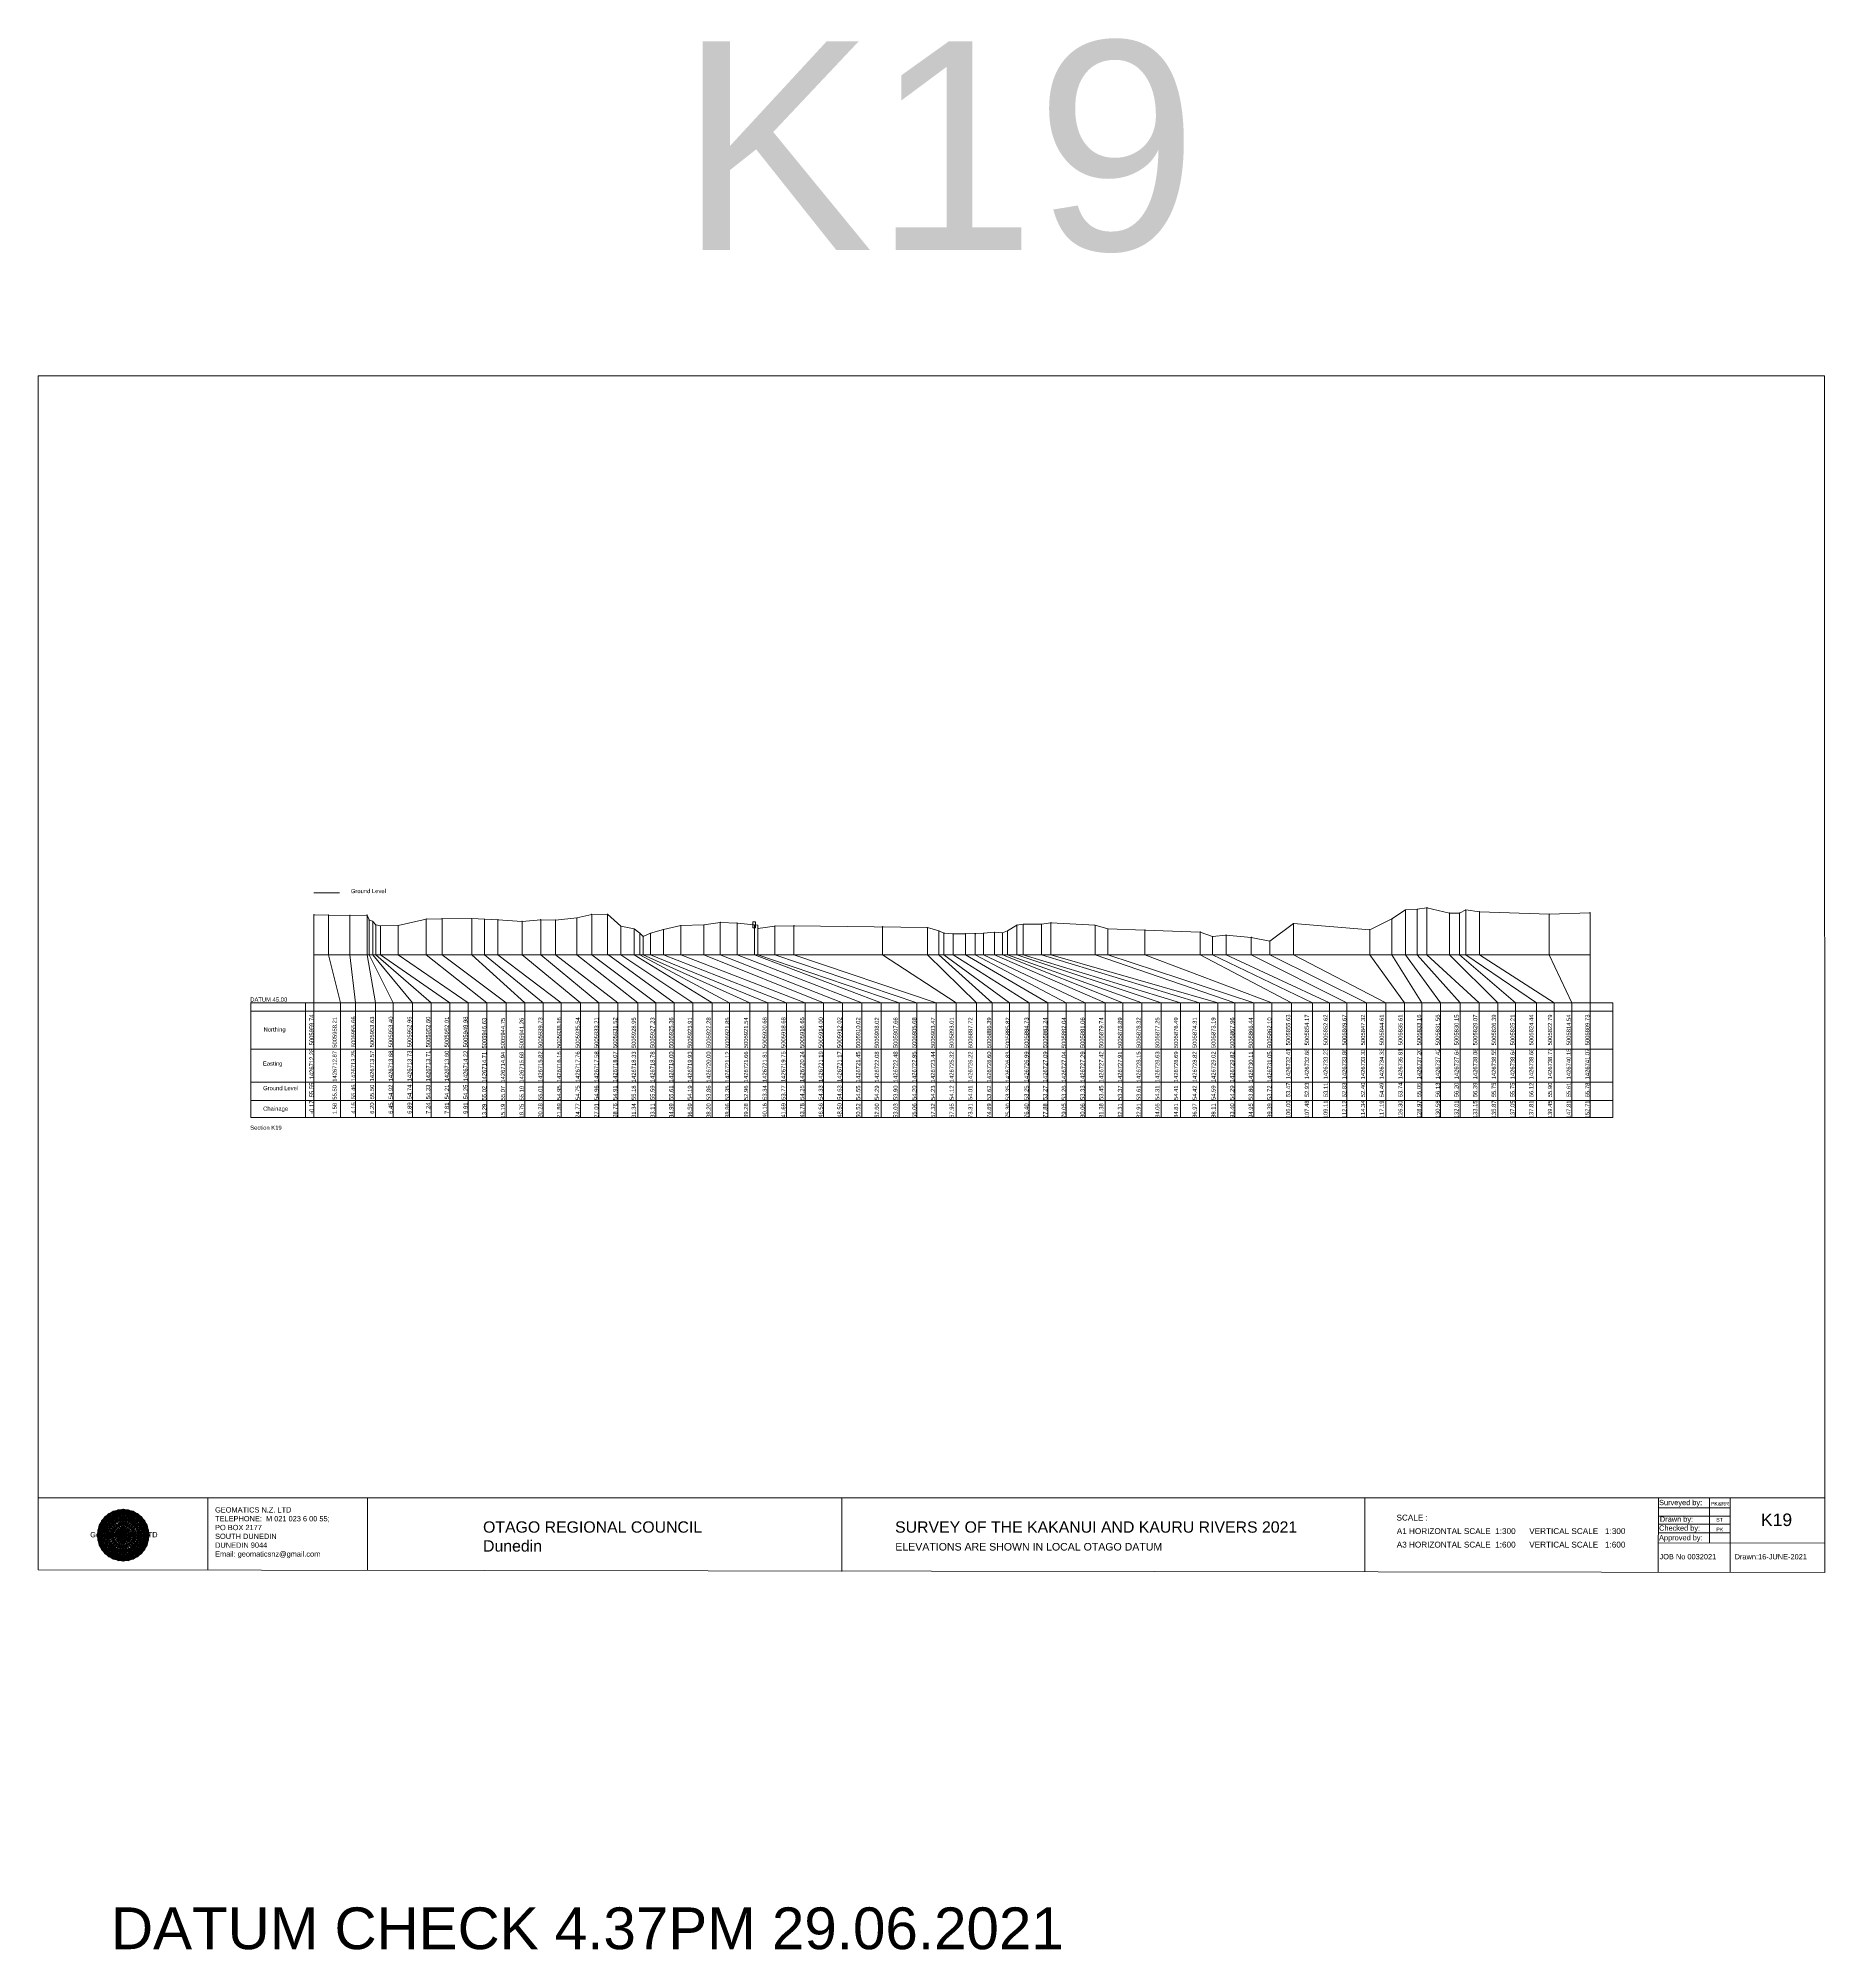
# Model space of a CAD drawing. Header units: millimetres. Extents: x -13804604 to 13046302109, y -19137686871 to 1424964600.
# Drawn here: x -711941 to -497942, y -68399 to 160512 of the extents above; entities that cross this region are included whole.
import ezdxf

# ---------------------------------------------------------------- set-up
doc = ezdxf.new("R2010")
doc.units = ezdxf.units.MM
doc.header["$PDMODE"] = 35
doc.header["$PDSIZE"] = 20
doc.layers.get('0').update_dxf_attribs({"lineweight": 0})
doc.layers.add('geo', color=7, linetype='Continuous', lineweight=0)
doc.styles.get("Standard").update_dxf_attribs({"font": 'arial.ttf'})

# ---------------------------------------------------------------- blocks, each defined once
blk = doc.blocks.new('Geomatics_Circle_SPT')
at = {"layer": 'geo', "color": 2, "linetype": 'Continuous', "lineweight": 0}
for p, q in [((0, 25.2), (-25.2, 0)), ((-24.7, 4.9), (-4.9, 24.7)), ((-24.7, -4.9), (4.9, 24.7)), ((-9.7, 23.3), (-23.3, 9.6)), ((9.7, 23.3), (-23.3, -9.7)), ((-21, 14), (-14, 21)), ((-21, -14), (14, 21)), ((-14, 21), (21, -14)), ((23.3, -9.7), (-9.7, 23.3)), ((-4.9, 24.7), (24.7, -4.9)), ((25.2, 0), (0, 25.2)), ((4.9, 24.7), (24.7, 4.9)), ((23.3, 9.7), (9.7, 23.3)), ((14, 21), (21, 14)), ((4.9, -24.7), (-24.7, 4.9)), ((-24.7, 0), (0, -24.7)), ((-23.3, 9.7), (9.7, -23.3)), ((14, -21), (-21, 14)), ((0, 0), (-17.8, 17.8)), ((0, 0), (-17.8, -17.8)), ((21, 14), (-14, -21)), ((-9.7, -23.3), (23.3, 9.7)), ((24.7, 4.9), (-4.9, -24.7)), ((0, 0), (17.8, 17.8)), ((0, 0), (17.8, -17.8)), ((0, -24.8), (25.2, 0)), ((17.8, 18.1), (17.8, 18.1)), ((-4.9, -24.7), (-24.7, -4.9)), ((-23.3, -9.7), (-9.7, -23.3)), ((-14, -21), (-21, -14)), ((-17.8, -17.8), (-17.8, -17.8)), ((24.7, -4.9), (4.9, -24.7)), ((9.7, -23.3), (23.3, -9.7)), ((21, -14), (14, -21)), ((18.1, -17.8), (18.1, -17.8)), ((4.9, -24.7), (4.9, -24.7))]:
    blk.add_line(p, q, dxfattribs=at)
at = {"layer": 'geo', "color": 1, "linetype": 'Continuous', "lineweight": 0}
for p, q in [((-25.2, 0), (9.7, 23.3)), ((-25.2, 0), (-9.6, 23.3)), ((-4.9, 24.8), (-24.7, -4.9)), ((4.9, 24.7), (-24.7, 4.9)), ((14, 21), (-24.7, -4.9)), ((-14, 21), (-24.7, 4.9)), ((-23.3, 9.7), (0, 25.2)), ((-23.3, -9.6), (0, 25.2)), ((4.9, 24.8), (-21, -14)), ((-4.9, 24.7), (-21, 14)), ((14, 21), (-21, 14)), ((-14, 21), (-21, -14)), ((-17.8, 17.8), (9.7, 23.3)), ((-17.8, 17.8), (-9.6, 23.3)), ((-17.8, -17.8), (9.7, 23.3)), ((-17.8, -17.8), (-9.7, 23.3)), ((4.9, 24.7), (-14, 21)), ((-4.9, 24.7), (-14, -20.9)), ((0, 0), (-14, 21)), ((-14, 21), (-4.9, -24.7)), ((-14, 21), (-14, 21)), ((24.7, -4.9), (-14, 21)), ((21, 14), (-14, 21)), ((-9.8, 23.1), (-9.8, 23.1)), ((-9.7, 23.3), (0, 25.2)), ((-9.7, 23.3), (0, -25.2)), ((-9.7, -23.3), (0, 25.2)), ((-9.6, 23.3), (17.8, -17.8)), ((-9.6, 23.3), (25.2, 0)), ((-9.6, 23.3), (17.8, 17.8)), ((0, 0), (-4.9, 24.7)), ((-4.9, 24.7), (-4.9, 24.7)), ((21, -14), (-4.9, 24.7)), ((24.8, 4.9), (-4.9, 24.7)), ((14, 21), (-4.9, 24.7)), ((-0.2, 25.1), (-0.2, 25.1)), ((0, 25.2), (9.7, -23.3)), ((0, 25.2), (23.3, -9.7)), ((0, 25.2), (23.3, 9.7)), ((0, 25.2), (9.7, 23.3)), ((0, 0), (4.9, 24.7)), ((0, -25.2), (9.7, 23.3)), ((0, 0), (14, 21)), ((21, 14), (4.9, 24.8)), ((14, -21), (4.9, 24.7)), ((24.7, -4.9), (4.9, 24.7)), ((4.9, 24.7), (4.9, 24.7)), ((4.9, -24.7), (14, 21)), ((9.4, 23.3), (9.4, 23.3)), ((9.7, 23.3), (17.8, -17.8)), ((9.7, 23.3), (25.2, 0)), ((9.7, 23.3), (17.8, 17.9)), ((21, -14), (14, 21)), ((24.7, 4.9), (14, 21)), ((14, 21), (14, 21)), ((-25.2, 0), (23.3, 9.7)), ((-25.2, 0), (-23.3, 9.7)), ((-23.3, -9.7), (-25.2, 0)), ((-9.6, -23.3), (-25.2, 0)), ((9.7, -23.3), (-25.2, 0)), ((21, 14), (-24.7, 4.9)), ((-21, 14), (-24.7, -4.9)), ((0, 0), (-24.7, 4.9)), ((-24.7, 4.9), (-21, -14)), ((-24.7, 4.9), (-4.9, -24.7)), ((-24.7, 4.9), (14, -21)), ((-24.7, 4.9), (-24.7, 4.9)), ((0, 0), (-24.7, -4.9)), ((-23.3, -9.6), (17.8, 17.8)), ((-23.3, 9.7), (-17.8, 17.9)), ((-23.3, -9.6), (-17.8, 17.9)), ((-23.3, 9.7), (17.8, 17.8)), ((-17.8, -17.8), (-23.3, 9.7)), ((0, -25.2), (-23.3, 9.7)), ((-23.3, 9.7), (17.8, -17.8)), ((-23.3, 9.7), (25.2, 0)), ((-23.3, 9.4), (-23.3, 9.4)), ((-23.3, -9.7), (25.2, 0)), ((0, 0), (-21, 14)), ((-21, 14), (-14, -21)), ((-21, 14), (4.9, -24.7)), ((-21, 14), (-21, 14)), ((24.7, 4.9), (-21, 14)), ((0, 0), (-21, -14)), ((-17.9, 17.6), (-17.9, 17.6)), ((-9.7, -23.3), (-17.8, 17.8)), ((-17.8, 17.8), (9.7, -23.3)), ((-17.8, 17.8), (23.3, -9.6)), ((-17.8, 17.8), (23.3, 9.7)), ((-17.8, -17.8), (23.3, 9.7)), ((-14, -21), (24.7, 4.9)), ((0, 0), (-14, -21)), ((-9.6, -23.3), (17.8, 17.9)), ((25.2, 0), (-9.6, -23.3)), ((-4.9, -24.7), (21, 14)), ((0, 0), (-4.9, -24.7)), ((0, 0), (21, 14)), ((23.3, 9.7), (0, -25.2)), ((0, 0), (24.8, 4.9)), ((0, 0), (4.9, -24.7)), ((0, 0), (14, -21)), ((0, 0), (21, -14)), ((0, 0), (24.8, -4.9)), ((4.9, -24.7), (24.7, 4.9)), ((17.8, 17.8), (9.7, -23.3)), ((25.2, 0), (9.7, -23.3)), ((14, -21), (21, 14)), ((17.6, 17.9), (17.6, 17.9)), ((17.8, 17.8), (23.3, -9.7)), ((17.8, 17.8), (23.3, 9.7)), ((23.3, 9.7), (17.8, -17.8)), ((24.7, -4.9), (21, 14)), ((21, 14), (21, 14)), ((21, -14), (24.7, 4.9)), ((23.1, 9.8), (23.1, 9.8)), ((23.3, 9.7), (25.2, 0)), ((25.2, 0), (23.3, -9.6)), ((24.7, 4.9), (24.7, 4.9)), ((25.1, 0.2), (25.1, 0.2)), ((-25.2, 0), (23.3, -9.7)), ((-25.1, -0.2), (-25.1, -0.2)), ((-24.7, -4.9), (-24.7, -4.9)), ((-24.7, -4.9), (-14, -21)), ((-24.7, -4.9), (4.9, -24.7)), ((-24.7, -4.9), (21, -14)), ((-17.8, -17.8), (-23.3, -9.7)), ((0, -25.2), (-23.3, -9.6)), ((17.8, -17.8), (-23.3, -9.6)), ((-23.1, -9.8), (-23.1, -9.8)), ((-21, -14), (24.7, -4.9)), ((-21, -14), (-21, -14)), ((-21, -14), (-4.9, -24.7)), ((-21, -14), (14, -21)), ((23.3, -9.7), (-17.8, -17.8)), ((-9.6, -23.3), (-17.8, -17.8)), ((9.7, -23.3), (-17.8, -17.8)), ((-17.6, -17.9), (-17.6, -17.9)), ((-14, -21), (21, -14)), ((17.8, -17.8), (-9.7, -23.3)), ((-4.9, -24.7), (24.7, -4.9)), ((23.3, -9.6), (0, -25.2)), ((4.9, -24.7), (21, -14)), ((17.8, -17.8), (9.7, -23.3)), ((14, -21), (24.7, -4.9)), ((23.3, -9.6), (17.8, -17.8)), ((17.9, -17.6), (17.9, -17.6)), ((21, -14), (21, -14)), ((23.3, -9.4), (23.3, -9.4)), ((24.7, -4.9), (24.7, -4.9)), ((-14, -21), (-14, -21)), ((-14, -21), (4.9, -24.7)), ((0, -25.2), (-9.7, -23.3)), ((-9.4, -23.3), (-9.4, -23.3)), ((-4.9, -24.7), (14, -21)), ((-4.9, -24.7), (-4.9, -24.7)), ((9.7, -23.3), (0, -25.2)), ((0.2, -25.1), (0.2, -25.1)), ((4.9, -24.7), (4.9, -24.7)), ((9.8, -23.1), (9.8, -23.1)), ((14, -21), (14, -21))]:
    blk.add_line(p, q, dxfattribs=at)
at = {"layer": 'geo', "color": 114, "linetype": 'Continuous', "lineweight": 0}
for p, q in [((-24.7, 4.9), (14, 21)), ((9.7, 23.3), (-23.3, 9.7)), ((-20.9, 14), (4.9, 24.7)), ((0, 25.2), (-17.8, 17.8)), ((-14, 21), (-4.9, 24.7)), ((4.9, -24.7), (-14, 21)), ((0, 0), (-9.7, 23.3)), ((-4.9, 24.7), (14, -21)), ((17.8, -17.8), (0, 25.2)), ((0, 0), (9.7, 23.3)), ((4.9, 24.7), (21, -14)), ((23.3, -9.7), (9.7, 23.3)), ((14, 21), (24.7, -4.9)), ((17.9, 17.8), (-25.2, 0)), ((-24.7, -4.9), (21, 14)), ((-14, -21), (-24.7, 4.9)), ((0, 0), (-23.3, 9.7)), ((-23.3, 9.7), (-9.7, -23.3)), ((0, 0), (-23.3, -9.7)), ((-4.9, -24.7), (-21, 14)), ((24.8, 4.9), (-20.9, -14)), ((-17.8, 17.8), (0, -25.2)), ((0, 0), (-9.7, -23.3)), ((0, 0), (23.3, 9.7)), ((0, 0), (9.7, -23.3)), ((0, 0), (23.3, -9.7)), ((25.2, 0), (17.8, 17.8)), ((21, 14), (24.7, 4.9)), ((-25.2, 0), (-17.8, -17.8)), ((-21, -14), (-24.7, -4.9)), ((-17.8, -17.8), (25.2, 0)), ((24.8, -4.9), (-14, -21)), ((-9.6, -23.3), (23.3, -9.7)), ((21, -14), (-4.9, -24.8)), ((0, -25.2), (17.9, -17.8)), ((14, -21), (4.9, -24.8))]:
    blk.add_line(p, q, dxfattribs=at)
at = {"layer": 'geo', "color": 250, "linetype": 'Continuous', "lineweight": 0}
for p, q in [((-14, 21), (-14, 21)), ((14, 21), (-14, 21)), ((-14, 20.9), (-14, -21)), ((-9.7, 23.3), (9.7, 23.3)), ((-9.7, -23.3), (-9.7, 23.3)), ((-4.9, 24.7), (4.9, 24.7)), ((-4.9, 24.7), (-4.9, -24.7)), ((0, 0), (0, 25.2)), ((4.9, 24.7), (4.9, -24.7)), ((9.7, -23.3), (9.7, 23.3)), ((14, 21), (14, -21)), ((0, 0), (-25.2, 0)), ((24.7, 4.9), (-24.7, 4.9)), ((-24.7, 4.9), (-24.7, -4.9)), ((-23.3, 9.7), (23.3, 9.7)), ((-23.3, 9.7), (-23.3, 9.7)), ((-23.3, -9.7), (-23.3, 9.7)), ((21, 14), (-21, 14)), ((-21, 14), (-21, -14)), ((-17.8, 17.8), (17.8, 17.8)), ((-17.8, -17.8), (-17.8, 17.8)), ((0, 0), (0, -25.2)), ((0, 0), (25.2, 0)), ((17.8, -17.8), (17.8, 17.8)), ((21, 14), (21, 14)), ((21, -14), (21, 14)), ((23.3, 9.7), (23.3, -9.7)), ((24.7, 4.9), (24.7, 4.9)), ((24.7, -4.9), (24.7, 4.9)), ((-24.7, -4.9), (24.7, -4.9)), ((23.3, -9.7), (-23.3, -9.7)), ((-21, -14), (21, -14)), ((17.8, -17.8), (-17.8, -17.8)), ((-14, -21), (14, -21)), ((9.7, -23.3), (-9.7, -23.3)), ((-4.9, -24.7), (4.9, -24.7))]:
    blk.add_line(p, q, dxfattribs=at)
blk = doc.blocks.new('GeomaticsNZ TITLE BLOCK')
at = {"color": 7, "linetype": 'Continuous', "lineweight": 0}
for p, q in [((0, 94.9), (0, 1579.2)), ((0, 1579.2), (2363.4, 1579.2)), ((2363.4, 1579.2), (2364, 94.9)), ((2364, 94.9), (0, 94.9)), ((0, 94.9), (0, 0)), ((15.9, 94.9), (2364, 94.9)), ((224.3, 95.2), (224.3, -0.3)), ((2364, 94.9), (382.6, 94.9)), ((435.8, 95.2), (435.8, -0.7)), ((1063.4, 94.9), (1063.4, -2.4)), ((1755.4, 94.9), (1755.4, -2.6)), ((2143.9, 94.9), (2143.7, -3)), ((2143.9, 81.9), (2238.6, 81.7)), ((2211.5, 94.9), (2211.5, 36.1)), ((2238.6, 94.8), (2238.6, -3.2)), ((2364, -3.5), (2364, 94.9)), ((2143.6, 60.4), (2238.6, 60.4)), ((2143.9, 71), (2238.6, 71)), ((2143.8, 48.6), (2238.6, 48.6)), ((2143.8, 35.4), (2364, 35.3)), ((0, 0), (2364, -3.5))]:
    blk.add_line(p, q, dxfattribs=at)
at = {"color": 7, "linetype": 'Continuous', "lineweight": 0, "xscale": 1.36, "yscale": 1.36, "zscale": 1.36}
blk.add_blockref('Geomatics_Circle_SPT', (112.4, 45.7), dxfattribs=at)
at = {"color": 7, "linetype": 'Continuous', "lineweight": 0}
for s, p in [('PK&RR', (2213.2, 84.8)), ('ST', (2220.3, 63.6)), ('PK', (2220.4, 50.6))]:
    blk.add_text(s, height=5, dxfattribs=at).set_placement(p)
at = {"color": 7, "linetype": 'Continuous', "lineweight": 0, "attachment_point": 1}
for s, width, heights, insert, char_height in [('{\\C256;GEOMATICS N.Z. LTD                   \\PTELEPHONE:  M 021 023 6 00 55;\\PPO BOX 2177\\PSOUTH DUNEDIN\\PDUNEDIN 9044\\PEmail: geomaticsnz@gmail.com}', 3535.727, [94.7], (234, 82.7), 7), ('{\\C256;Surveyed by:}', 3535.727, [0], (2144.7, 92.4), 7), ('{\\C256;OTAGO REGIONAL COUNCIL\\PDunedin}', 3535.727, [0], (588.6, 64), 15), ('{\\C256;SURVEY OF THE KAKANUI AND KAURU RIVERS 2021}', 3535.727, [0], (1133.8, 64), 15), ('{\\C256;Checked by:}', 3535.727, [0], (2144.7, 58.6), 7), ('{\\C256;Drawn by:}', 3535.727, [0], (2145.8, 70.4), 7), ('{\\C256;Geomatics N.Z. LTD                   }', 125.079, [15.8], (68.8, 49.9), 7), ('{\\C256;ELEVATIONS ARE SHOWN IN LOCAL OTAGO DATUM}', 3535.727, [0], (1134.1, 35.4), 10), ('{\\C256;Approved by:}', 3535.727, [0], (2144.7, 45.9), 7), ('{\\C256;JOB No 0032021}', 3535.727, [0], (2145.3, 20.8), 7), ('{\\C256;Drawn:16-JUNE-2021}', 3535.727, [0], (2244.7, 20.7), 7)]:
    blk.add_mtext_dynamic_manual_height_columns(s, width=width, gutter_width=159, heights=heights, dxfattribs=dict(at, insert=insert, char_height=char_height))

msp = doc.modelspace()

# ---------------------------------------------------------------- linework, layer by layer
at = {"color": 1, "linetype": 'Continuous', "lineweight": 0}
msp.add_line((-678919.664, 58153.7), (-675847.492, 58153.7), dxfattribs=at)
at = {"color": 7, "lineweight": 0}
for p, q in [((-678924.852, 55554), (-678924.852, 31248.305)), ((-677177.599, 55504), (-677177.599, 50743.884)), ((-674606.679, 55464), (-674606.679, 50703.884)), ((-672552.59, 55504), (-672552.59, 50743.884)), ((-665461.04, 55024), (-665461.04, 50743.884)), ((-663569.022, 55065), (-663569.022, 50743.884)), ((-660004.256, 55095), (-660004.256, 50743.884)), ((-658472.622, 55005), (-658472.622, 50743.884)), ((-656869.519, 54945), (-656869.519, 50743.884)), ((-651742.943, 54955), (-651742.943, 50743.884)), ((-647417.953, 55175), (-647417.953, 50743.884)), ((-645643.851, 55504), (-645643.851, 50743.884)), ((-643765.997, 55605), (-643765.997, 50844.884)), ((-549783.07, 55054), (-549783.07, 50743.884)), ((-548174.889, 56129), (-548174.889, 50743.884)), ((-546748.829, 56199), (-546748.829, 50743.884)), ((-545604.52, 56389), (-545604.52, 50743.884)), ((-542884.158, 55749), (-542884.158, 50743.884)), ((-541708.775, 55749), (-541708.775, 50743.884)), ((-540945.28, 56119), (-540945.28, 50743.884)), ((-539308.131, 55899), (-539308.131, 50743.884)), ((-530945.809, 55609), (-530945.809, 50743.884)), ((-526048.617, 55779), (-526048.617, 31248.305)), ((-672306.163, 54924), (-672306.163, 50743.884)), ((-671864.616, 54744), (-671864.616, 50743.884)), ((-671514.081, 54334), (-671514.081, 50743.884)), ((-670949.373, 54214), (-670949.373, 50743.884)), ((-668845.198, 54254), (-668845.198, 50743.884)), ((-653988.609, 54745), (-653988.609, 50743.884)), ((-649990.196, 54905), (-649990.196, 50743.884)), ((-642161.897, 54185), (-642161.897, 50743.884)), ((-640551.089, 53855), (-640551.089, 50743.884)), ((-639895.025, 53345), (-639895.025, 50743.884)), ((-639469.698, 52955), (-639469.698, 50743.884)), ((-638598.461, 53335), (-638598.461, 50743.884)), ((-637060.523, 53765), (-637060.523, 50743.884)), ((-632196.846, 54326), (-632196.846, 50743.884)), ((-630254.223, 54626), (-630254.223, 50743.884)), ((-628236.402, 54546), (-628236.402, 50743.884)), ((-626155.499, 54286), (-626155.499, 50743.884)), ((-625727.34, 54286), (-625727.34, 50743.884)), ((-623694.114, 54196), (-623694.114, 50743.884)), ((-621431.197, 54226), (-621431.197, 50743.884)), ((-610804.611, 54116), (-610804.611, 50743.884)), ((-605439.805, 54007), (-605439.805, 50743.884)), ((-604062, 53617), (-604062, 50743.884)), ((-603458.658, 53347), (-603458.658, 50743.884)), ((-602358.147, 53247), (-602358.147, 50743.884)), ((-600876.129, 53267), (-600876.129, 50743.884)), ((-599706.444, 53257), (-599706.444, 50743.884)), ((-598697.113, 53327), (-598697.113, 50743.884)), ((-597375.807, 53447), (-597375.807, 50743.884)), ((-596449.532, 53367), (-596449.532, 50743.884)), ((-595844.497, 53607), (-595844.497, 50743.884)), ((-594702.533, 54307), (-594702.533, 50743.884)), ((-591780.117, 54417), (-591780.117, 50743.884)), ((-590642.49, 54587), (-590642.49, 50743.884)), ((-585355.148, 54287), (-585355.148, 50743.884)), ((-583807.732, 53857), (-583807.732, 50743.884)), ((-579368.558, 53717), (-579368.558, 50743.884)), ((-572758.277, 53468), (-572758.277, 50743.884)), ((-571273.552, 52928), (-571273.552, 50743.884)), ((-569647.452, 53108), (-569647.452, 50743.884)), ((-566631.448, 52828), (-566631.448, 50743.884)), ((-561568.061, 54494), (-561568.061, 50743.884)), ((-552451.336, 53744), (-552451.336, 50743.884)), ((-678924.852, 50743.884), (-526048.617, 50743.884)), ((-677177.599, 50743.884), (-675750.982, 45000)), ((-674606.679, 50743.884), (-673923.922, 45000)), ((-672552.59, 50743.884), (-671539.394, 45000)), ((-672306.163, 50743.884), (-669412.193, 45000)), ((-671864.616, 50743.884), (-667096.28, 45000)), ((-671514.081, 50743.884), (-664866.151, 45000)), ((-670949.373, 50743.884), (-662636.01, 45000)), ((-660435.496, 45000), (-668845.198, 50743.884)), ((-658196.928, 45000), (-665461.04, 50743.884)), ((-655878.89, 45000), (-663569.022, 50743.884)), ((-653653.581, 45000), (-660004.256, 50743.884)), ((-651449.327, 45000), (-658472.622, 50743.884)), ((-656869.519, 50743.884), (-649296.604, 45000)), ((-653988.609, 50743.884), (-646983.556, 45000)), ((-644789.501, 45000), (-651742.943, 50743.884)), ((-649990.196, 50743.884), (-642523.262, 45000)), ((-647417.953, 50743.884), (-640113.466, 45000)), ((-645643.851, 50743.884), (-637946.949, 45000)), ((-643765.997, 50844.884), (-635751.158, 45000)), ((-642161.897, 50743.884), (-633526.08, 45000)), ((-640551.089, 50743.884), (-631232.606, 45000)), ((-639895.025, 50743.884), (-629152.844, 45000)), ((-626711.394, 45000), (-639469.698, 50743.884)), ((-624563.819, 45000), (-638598.461, 50743.884)), ((-637060.523, 50743.884), (-622311.057, 45000)), ((-617860.464, 45000), (-632196.846, 50743.884)), ((-615593.739, 45000), (-630254.223, 50743.884)), ((-613268.124, 45000), (-628236.402, 50743.884)), ((-610971.954, 45000), (-626155.499, 50743.884)), ((-625727.34, 50743.884), (-608834.409, 45000)), ((-606683.738, 45000), (-623694.114, 50743.884)), ((-621431.197, 50743.884), (-604379.444, 45000)), ((-610804.611, 50743.884), (-601998.34, 45000)), ((-605439.805, 50743.884), (-599540.425, 45000)), ((-597658.593, 45000), (-604062, 50743.884)), ((-603458.658, 50743.884), (-595584.72, 45000)), ((-602358.147, 50743.884), (-593230.268, 45000)), ((-600876.129, 50743.884), (-591019.384, 45000)), ((-588819.149, 45000), (-599706.444, 50743.884)), ((-586533.373, 45000), (-598697.113, 50743.884)), ((-597375.807, 50743.884), (-584122.812, 45000)), ((-582043.245, 45000), (-596449.532, 50743.884)), ((-579742.813, 45000), (-595844.497, 50743.884)), ((-577419.238, 45000), (-594702.533, 50743.884)), ((-572827.081, 45000), (-591780.117, 50743.884)), ((-585355.148, 50743.884), (-568588.744, 45000)), ((-583807.732, 50743.884), (-566334.039, 45000)), ((-579368.558, 50743.884), (-564167.814, 45000)), ((-572758.277, 50743.884), (-561825.892, 45000)), ((-569647.452, 50743.884), (-557258.322, 45000)), ((-566631.448, 50743.884), (-555204.023, 45000)), ((-564416.323, 52403), (-564416.323, 50743.884)), ((-564416.323, 50743.884), (-552820.029, 45000)), ((-561568.061, 50743.884), (-550537.47, 45000)), ((-549783.07, 50743.884), (-546200.613, 45000)), ((-548174.889, 50743.884), (-543968.784, 45000)), ((-546748.829, 50743.884), (-541610.142, 45000)), ((-545604.52, 50743.884), (-539352.949, 45000)), ((-542884.158, 50743.884), (-537121.12, 45000)), ((-541708.775, 50743.884), (-534997.525, 45000)), ((-540945.28, 50743.884), (-532485.226, 45000)), ((-539308.131, 50743.884), (-530369.597, 45000)), ((-530945.809, 50743.884), (-528253.968, 45000)), ((-590642.49, 49838.592), (-590642.49, 49826.884)), ((-678924.852, 45000), (-526048.617, 45000)), ((-675750.982, 31248.305), (-675750.982, 45000)), ((-673923.922, 31248.305), (-673923.922, 45000)), ((-671539.394, 31248.305), (-671539.394, 45000)), ((-669412.193, 31248.305), (-669412.193, 45000)), ((-667096.28, 31248.305), (-667096.28, 45000)), ((-664866.151, 31248.305), (-664866.151, 45000)), ((-662636.01, 31248.305), (-662636.01, 45000)), ((-660435.496, 31248.305), (-660435.496, 45000)), ((-658196.928, 31248.305), (-658196.928, 45000)), ((-655878.89, 31248.305), (-655878.89, 45000)), ((-653653.581, 31248.305), (-653653.581, 45000)), ((-651449.327, 31248.305), (-651449.327, 45000)), ((-649296.604, 31248.305), (-649296.604, 45000)), ((-646983.556, 31248.305), (-646983.556, 45000)), ((-644789.501, 31248.305), (-644789.501, 45000)), ((-642523.262, 31248.305), (-642523.262, 45000)), ((-640113.466, 31248.305), (-640113.466, 45000)), ((-637946.949, 31248.305), (-637946.949, 45000)), ((-635751.158, 31248.305), (-635751.158, 45000)), ((-633526.08, 31248.305), (-633526.08, 45000)), ((-631232.606, 31248.305), (-631232.606, 45000)), ((-629152.844, 31248.305), (-629152.844, 45000)), ((-626711.394, 31248.305), (-626711.394, 45000)), ((-624563.819, 31248.305), (-624563.819, 45000)), ((-622311.057, 31248.305), (-622311.057, 45000)), ((-617860.464, 31248.305), (-617860.464, 45000)), ((-615593.739, 31248.305), (-615593.739, 45000)), ((-613268.124, 31248.305), (-613268.124, 45000)), ((-610971.954, 31248.305), (-610971.954, 45000)), ((-608834.409, 31248.305), (-608834.409, 45000)), ((-606683.738, 31248.305), (-606683.738, 45000)), ((-604379.444, 31248.305), (-604379.444, 45000)), ((-601998.34, 31248.305), (-601998.34, 45000)), ((-599540.425, 31248.305), (-599540.425, 45000)), ((-597658.593, 31248.305), (-597658.593, 45000)), ((-595584.72, 31248.305), (-595584.72, 45000)), ((-593230.268, 31248.305), (-593230.268, 45000)), ((-591019.384, 31248.305), (-591019.384, 45000)), ((-588819.149, 31248.305), (-588819.149, 45000)), ((-586533.373, 31248.305), (-586533.373, 45000)), ((-584122.812, 31248.305), (-584122.812, 45000)), ((-582043.245, 31248.305), (-582043.245, 45000)), ((-579742.813, 31248.305), (-579742.813, 45000)), ((-577419.238, 31248.305), (-577419.238, 45000)), ((-572827.081, 31248.305), (-572827.081, 45000)), ((-570627.222, 31248.305), (-570627.222, 45000)), ((-568588.744, 31248.305), (-568588.744, 45000)), ((-566334.039, 31248.305), (-566334.039, 45000)), ((-564167.814, 31248.305), (-564167.814, 45000)), ((-561825.892, 31248.305), (-561825.892, 45000)), ((-557258.322, 31248.305), (-557258.322, 45000)), ((-555204.023, 31248.305), (-555204.023, 45000)), ((-552820.029, 31248.305), (-552820.029, 45000)), ((-550537.47, 31248.305), (-550537.47, 45000)), ((-546200.613, 31248.305), (-546200.613, 45000)), ((-543968.784, 31248.305), (-543968.784, 45000)), ((-541610.142, 31248.305), (-541610.142, 45000)), ((-539352.949, 31248.305), (-539352.949, 45000)), ((-537121.12, 31248.305), (-537121.12, 45000)), ((-534997.525, 31248.305), (-534997.525, 45000)), ((-532485.226, 31248.305), (-532485.226, 45000)), ((-530369.597, 31248.305), (-530369.597, 45000)), ((-528253.968, 31248.305), (-528253.968, 45000)), ((-679052.478, 31248.305), (-526048.617, 31248.305))]:
    msp.add_line(p, q, dxfattribs=at)
at = {"color": 7, "linetype": 'Continuous', "lineweight": 0}
for p, q in [((-686473.214, 45000), (-523309.766, 45000)), ((-686473.214, 45000), (-686473.214, 31248.305)), ((-686473.214, 43982.376), (-523309.766, 43982.376)), ((-679912.102, 45000), (-679912.102, 31248.305)), ((-523309.766, 45000), (-523309.766, 31248.305)), ((-686473.214, 39457.554), (-523309.766, 39457.554)), ((-686473.214, 35508.116), (-523309.766, 35508.116)), ((-686473.214, 33307.04), (-523309.766, 33307.04)), ((-686473.214, 31248.305), (-523309.766, 31248.305)), ((-683292.05, 29878.784), (-683292.05, 29878.784))]:
    msp.add_line(p, q, dxfattribs=at)
at = {"color": 1, "lineweight": 0}
msp.add_lwpolyline([(-526048.617, 55779), (-530945.809, 55609), (-539308.131, 55899), (-540945.28, 56119), (-541708.775, 55749), (-542884.158, 55749), (-545604.52, 56389), (-546748.829, 56199), (-548174.889, 56129), (-549783.07, 55054), (-552451.336, 53744), (-561568.061, 54494), (-564416.323, 52403), (-566631.448, 52828), (-569647.452, 53108), (-571273.552, 52928), (-572758.277, 53468), (-579368.558, 53717), (-583807.732, 53857), (-585355.148, 54287), (-590642.49, 54587), (-591780.117, 54417), (-593945.153, 54417), (-594702.533, 54307), (-595844.497, 53607), (-596449.532, 53367), (-597375.807, 53447), (-598697.113, 53327), (-600876.129, 53267), (-602358.147, 53247), (-603458.658, 53347), (-604062, 53617), (-605439.805, 54007), (-621431.197, 54226), (-623694.114, 54196), (-625727.34, 53896), (-625727.34, 54286), (-628236.402, 54546), (-630254.223, 54626), (-632196.846, 54326), (-634975.904, 54246), (-637060.523, 53765), (-638598.461, 53335), (-639469.698, 52955), (-639895.025, 53345), (-640551.089, 53855), (-642161.897, 54185), (-643765.997, 55605), (-645643.851, 55585), (-647417.953, 55175), (-649990.196, 54905), (-651742.943, 54955), (-653988.609, 54745), (-656869.519, 54945), (-658472.622, 55005), (-660004.256, 55095), (-663569.022, 55065), (-665461.04, 55024), (-668845.198, 54254), (-670949.373, 54214), (-671514.081, 54334), (-671864.616, 54744), (-672306.163, 54924), (-672552.59, 55504), (-674606.679, 55464), (-677177.599, 55504), (-678924.852, 55554)], dxfattribs=at)
at = {"color": 7, "lineweight": 0}
for points in [[(-634975.904, 54246), (-634975.904, 50743.884), (-620092.046, 45000), (-620092.046, 31248.305)], [(-593945.153, 54407), (-593945.153, 50743.884), (-575125.436, 45000), (-575125.436, 31248.305)], [(-590642.49, 50743.884), (-570627.222, 45000)], [(-571273.552, 50743.884), (-559296.545, 45000), (-559296.545, 31248.305)], [(-552451.336, 50743.884), (-548269.98, 45000), (-548269.98, 31248.305)]]:
    msp.add_lwpolyline(points, dxfattribs=at)
msp.add_lwpolyline([(-626347.149, 54716.759), (-626035.274, 54716.759), (-626035.274, 53972.93), (-626347.149, 53972.93)], close=True)
for p in [(-678924.852, 55554), (-677177.599, 55504), (-674606.679, 55464), (-672552.59, 55504), (-672306.163, 54924), (-665461.04, 55024), (-663569.022, 55065), (-660004.256, 55095), (-658472.622, 55005), (-656869.519, 54945), (-651742.943, 54955), (-647417.953, 55175), (-645643.851, 55585), (-643765.997, 55605), (-549783.07, 55054), (-548174.889, 56129), (-546748.829, 56199), (-545604.52, 56389), (-542884.158, 55749), (-541708.775, 55749), (-540945.28, 56119), (-539308.131, 55899), (-530945.809, 55609), (-526048.617, 55779), (-671864.616, 54744), (-671514.081, 54334), (-670949.373, 54214), (-668845.198, 54254), (-653988.609, 54745), (-649990.196, 54905), (-642161.897, 54185), (-640551.089, 53855), (-639895.025, 53345), (-639469.698, 52955), (-638598.461, 53335), (-637060.523, 53765), (-634975.904, 54246), (-632196.846, 54326), (-630254.223, 54626), (-628236.402, 54546), (-626155.499, 54286), (-625727.34, 53896), (-623694.114, 54196), (-621431.197, 54226), (-610804.611, 54116), (-605439.805, 54007), (-604062, 53617), (-603458.658, 53347), (-602358.147, 53247), (-600876.129, 53267), (-599706.444, 53257), (-598697.113, 53327), (-597375.807, 53447), (-596449.532, 53367), (-595844.497, 53607), (-594702.533, 54307), (-593945.153, 54407), (-591780.117, 54417), (-590642.49, 54587), (-585355.148, 54287), (-583807.732, 53857), (-579368.558, 53717), (-572758.277, 53468), (-571273.552, 52928), (-569647.452, 53108), (-566631.448, 52828), (-561568.061, 54494), (-552451.336, 53744), (-564416.323, 52403)]:
    msp.add_point(p, dxfattribs=at)
at = {"color": 7, "linetype": 'Continuous', "lineweight": 0}
msp.add_point((-686473.214, 45000), dxfattribs=at)

# ---------------------------------------------------------------- block references
at = {"color": 7, "linetype": 'Continuous', "lineweight": 0, "xscale": 90.52460151977424, "yscale": 90.52460151977424, "zscale": 90.52460151977424}
msp.add_blockref('GeomaticsNZ TITLE BLOCK', (-711941.235, -22888.858), dxfattribs=at)

# ---------------------------------------------------------------- texts
at = {"color": 7, "linetype": 'Continuous', "lineweight": 0}
for s, height, p in [('Ground Level', 500, (-674488.719, 58131.496)), ('DATUM 45.00', 500, (-686543.961, 45146.766)), ('Northing', 500, (-684946.955, 41560.657)), ('Easting', 500, (-685019.76, 37481.59)), ('Ground Level', 500, (-685001.683, 34533.521)), ('Chainage', 500, (-684999.296, 32077.102)), ('Section K19', 500, (-686543.972, 29797.682)), ('A1 HORIZONTAL SCALE  1:300      VERTICAL SCALE   1:300 ', 700, (-549209.432, -18614.741)), ('SCALE :  ', 700, (-549241.833, -16997.062)), ('K19', 1500, (-505582.91, -17657.439)), ('A3 HORIZONTAL SCALE  1:600      VERTICAL SCALE   1:600', 700, (-549209.432, -20232.42))]:
    msp.add_text(s, height=height, dxfattribs=at).set_placement(p)
at = {"color": 7, "lineweight": 0}
for s, p in [('-0.17  55.55  1426712.28  5005959.74', (-678950.182, 31711.269)), ('106.00  53.47  1426732.41  5005855.63', (-561964.603, 31172.248)), ('107.48  52.93  1426732.68  5005854.17', (-559724.963, 31172.248)), ('109.11  53.11  1426733.23  5005852.62', (-557485.324, 31172.248)), ('112.12  52.83  1426733.86  5005849.67', (-555245.684, 31172.248)), ('114.34  52.40  1426733.33  5005847.32', (-553006.044, 31172.248)), ('117.19  54.49  1426734.33  5005844.61', (-550766.404, 31172.248)), ('126.30  53.74  1426735.81  5005835.61', (-548526.764, 31172.248)), ('128.97  55.05  1426737.20  5005833.16', (-546287.124, 31172.248)), ('130.58  56.13  1426737.42  5005831.56', (-544047.485, 31172.248)), ('132.01  56.20  1426737.64  5005830.15', (-541807.845, 31172.248)), ('133.15  56.39  1426738.08  5005829.07', (-539568.205, 31172.248)), ('135.87  55.75  1426738.55  5005826.39', (-537328.565, 31172.248)), ('137.05  55.75  1426738.64  5005825.21', (-535088.925, 31172.248)), ('137.81  56.12  1426738.68  5005824.44', (-532849.285, 31172.248)), ('139.45  55.90  1426738.77  5005822.79', (-530609.646, 31172.248)), ('147.81  55.61  1426740.15  5005814.54', (-528370.006, 31172.248)), ('152.71  55.78  1426741.07  5005809.73', (-526130.707, 31172.248)), ('1.58  55.50  1426712.87  5005958.21', (-676183.506, 31657.381)), ('4.15  55.46  1426713.25  5005955.66', (-673944.208, 31724.57)), ('6.20  55.50  1426713.57  5005953.63', (-671704.568, 31707.176)), ('6.45  54.92  1426713.68  5005953.40', (-669464.928, 31707.176)), ('6.89  54.74  1426713.73  5005952.96', (-667225.288, 31707.176)), ('7.24  54.33  1426713.71  5005952.60', (-664985.648, 31700.355)), ('7.81  54.21  1426713.60  5005952.01', (-662746.008, 31700.355)), ('9.91  54.25  1426714.22  5005949.98', (-660506.369, 31704.448)), ('13.29  55.02  1426714.71  5005946.63', (-658267.07, 31172.248)), ('15.19  55.07  1426714.94  5005944.75', (-656027.43, 31172.248)), ('18.75  55.10  1426715.68  5005941.26', (-653788.131, 31172.248)), ('20.28  55.01  1426715.82  5005939.73', (-651548.832, 31227.841)), ('21.89  54.95  1426716.15  5005938.16', (-649309.193, 31227.841)), ('24.77  54.75  1426717.76  5005935.54', (-647069.553, 31227.841)), ('27.01  54.96  1426717.58  5005933.21', (-644829.913, 31227.841)), ('28.76  54.91  1426718.07  5005931.52', (-642590.273, 31227.841)), ('31.34  55.18  1426718.33  5005928.95', (-640350.633, 31218.974)), ('33.11  55.59  1426718.78  5005927.23', (-638110.993, 31218.974)), ('34.99  55.61  1426719.00  5005925.36', (-635871.354, 31218.974)), ('36.59  54.19  1426719.93  5005923.91', (-633631.714, 31218.974)), ('38.20  53.86  1426720.00  5005922.28', (-631392.074, 31218.974)), ('38.86  53.35  1426721.12  5005921.85', (-629152.434, 31218.974)), ('39.28  52.96  1426721.66  5005921.54', (-626912.794, 31218.974)), ('40.16  53.34  1426721.81  5005920.68', (-624673.154, 31239.438)), ('41.69  53.77  1426719.75  5005918.68', (-622433.515, 31239.438)), ('43.78  54.25  1426720.24  5005916.65', (-620193.875, 31239.438)), ('46.56  54.33  1426721.19  5005914.00', (-617954.235, 31239.438)), ('48.50  54.63  1426721.17  5005912.02', (-615714.595, 31239.438)), ('50.52  54.55  1426721.45  5005910.02', (-613474.955, 31219.315)), ('52.60  54.29  1426722.08  5005908.02', (-611235.656, 31219.315)), ('53.03  53.90  1426722.48  5005907.66', (-608996.358, 31219.315)), ('55.06  54.20  1426722.95  5005905.68', (-606756.718, 31219.315)), ('57.32  54.23  1426723.44  5005903.47', (-604517.419, 31219.315)), ('67.95  54.12  1426725.32  5005893.01', (-602277.779, 31222.043)), ('73.31  54.01  1426726.22  5005887.72', (-600038.139, 31215.222)), ('74.69  53.62  1426726.60  5005886.39', (-597798.5, 31215.222)), ('75.30  53.35  1426726.83  5005885.82', (-595558.86, 31215.222)), ('76.40  53.25  1426726.99  5005884.73', (-593319.22, 31215.222)), ('77.88  53.27  1426727.09  5005883.24', (-591079.58, 31215.222)), ('79.05  53.26  1426727.04  5005882.04', (-588839.94, 31215.222)), ('80.06  53.33  1426727.29  5005881.06', (-586600.3, 31219.997)), ('81.38  53.45  1426727.42  5005879.74', (-584360.661, 31219.997)), ('82.31  53.37  1426727.91  5005878.89', (-582121.021, 31219.997)), ('82.91  53.61  1426728.15  5005878.32', (-579881.381, 31219.997)), ('84.05  54.31  1426728.63  5005877.25', (-577641.741, 31219.997)), ('84.81  54.41  1426728.69  5005876.49', (-575402.101, 31219.997)), ('86.97  54.42  1426728.82  5005874.31', (-573162.802, 31219.997)), ('88.11  54.59  1426729.02  5005873.19', (-570923.163, 31219.997)), ('93.40  54.29  1426729.82  5005867.96', (-568683.523, 31219.315)), ('94.95  53.86  1426730.11  5005866.44', (-566443.883, 31219.315)), ('99.39  53.72  1426731.05  5005862.10', (-564204.243, 31219.315))]:
    msp.add_text(s, height=500, rotation=90, dxfattribs=at).set_placement(p)
at = {"attachment_point": 1}
for s, width, heights, insert, char_height in [('K19', 97508.68034, [0], (-635200.803, 160139.013), 25000), (' DATUM CHECK 4.37PM 29.06.2021', 131530.31582, [30810.482], (-705163.037, -63327.744), 5000)]:
    msp.add_mtext_dynamic_manual_height_columns(s, width=width, gutter_width=25000, heights=heights, dxfattribs=dict(at, insert=insert, char_height=char_height))

doc.saveas('drawing.dxf')
